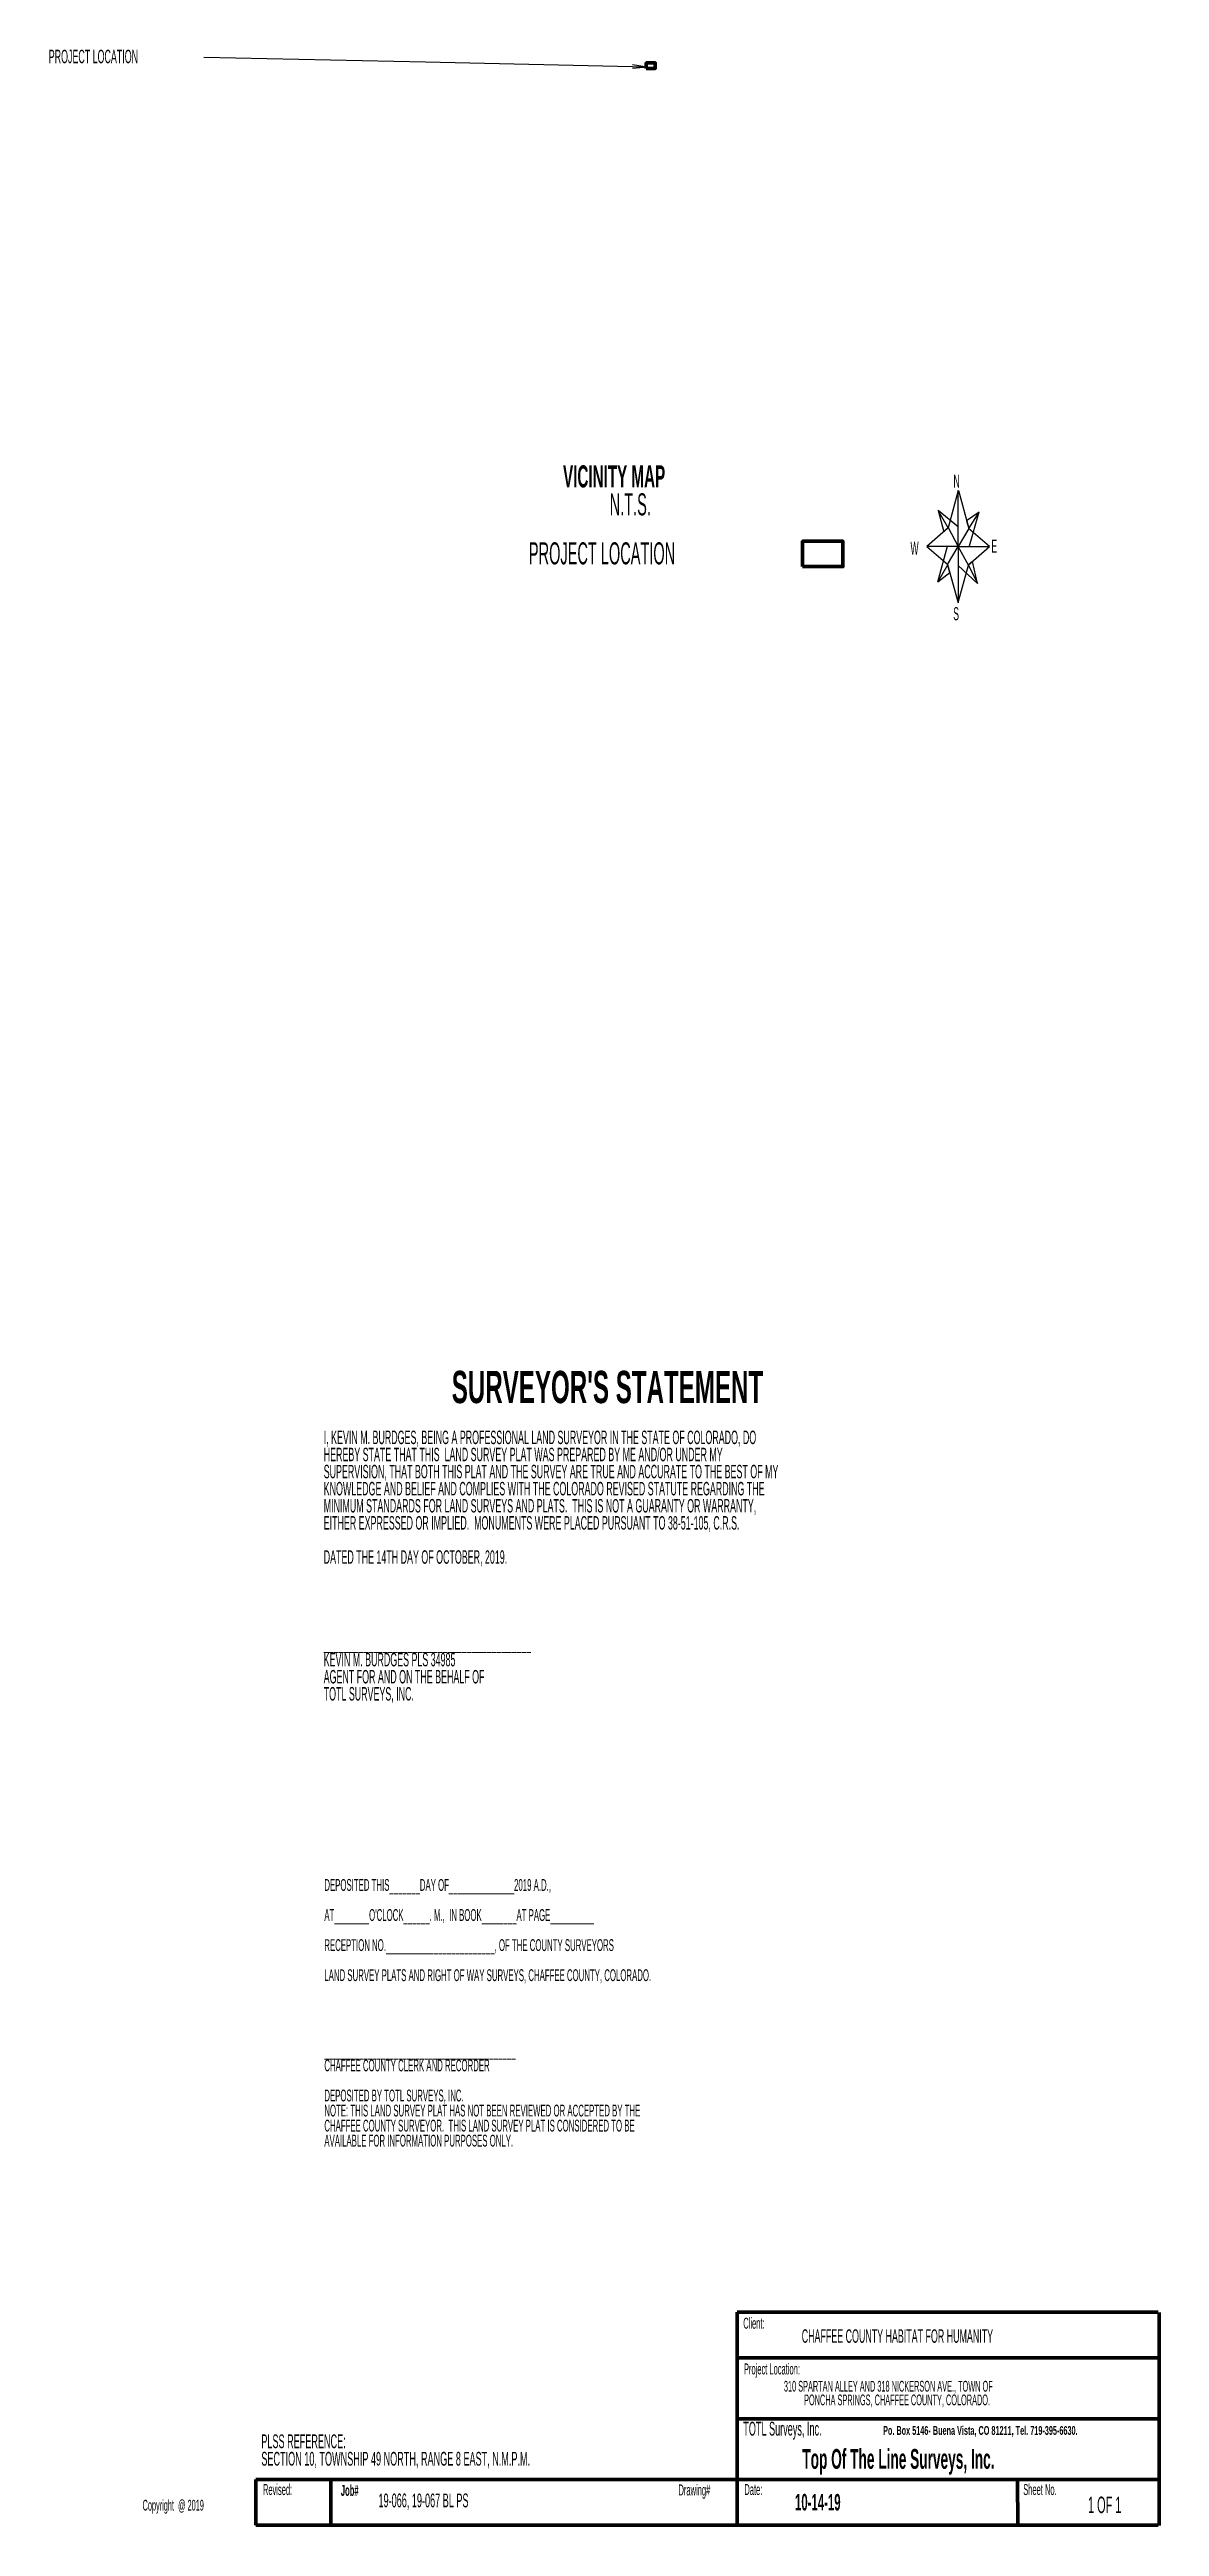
# Model space of a CAD drawing. Extents: x 2835785 to 2851632, y 1243954 to 1251877.
# Drawn here: x 2845517 to 2845797, y 1244473 to 1245098 of the extents above; entities that cross this region are included whole.
import ezdxf

# ---------------------------------------------------------------- set-up
doc = ezdxf.new("R2010")
doc.units = 0
doc.header["$MEASUREMENT"] = 0
doc.layers.add('Layout', color=5, linetype='Continuous', true_color=0x0000ff)
doc.styles.add('Arial21', font='arialbd.ttf', dxfattribs={"width": 0.383768, "height": 5.298333})
doc.styles.add('Arial22', font='arialbd.ttf', dxfattribs={"width": 0.384143, "height": 3.531667})
doc.styles.add('Arial23', font='arialbd.ttf', dxfattribs={"width": 0.384298, "height": 2.823333})
doc.styles.add('Arial24', font='arialbd.ttf', dxfattribs={"width": 0.383748, "height": 6.358333})
doc.styles.add('Arial25', font='arialbd.ttf', dxfattribs={"width": 0.383817, "height": 7.065})
doc.styles.add('Arial26', font='arialbd.ttf', dxfattribs={"width": 0.41617, "height": 10.348333})

msp = doc.modelspace()

# ---------------------------------------------------------------- texts
at = {"layer": 'Layout'}
for s, height, width, p in [('PROJECT LOCATION', 3.395, 0.493735, (2845516.41, 1245094.78)), ('N', 3.3, 0.49365, (2845744.87, 1244987.69)), ('N.T.S.', 5.562, 0.493868, (2845658.06, 1244980.69)), ('PROJECT LOCATION', 5.5617, 0.493868, (2845637.66, 1244968.33)), ('W', 3.3, 0.49365, (2845734.02, 1244970.76)), ('E', 3.3, 0.49365, (2845754.46, 1244971.27)), ('S', 3.3, 0.49365, (2845744.82, 1244954.24)), ('I, KEVIN M. BURDGES, BEING A PROFESSIONAL LAND SURVEYOR IN THE STATE OF COLORADO, DO ', 3.395, 0.493735, (2845585.84, 1244746.36)), ('SUPERVISION, THAT BOTH THIS PLAT AND THE SURVEY ARE TRUE AND ACCURATE TO THE BEST OF MY ', 3.395, 0.493735, (2845585.84, 1244737.73)), ('HEREBY STATE THAT THIS  LAND SURVEY PLAT WAS PREPARED BY ME AND/OR UNDER MY ', 3.395, 0.493735, (2845585.84, 1244742.05)), ('KNOWLEDGE AND BELIEF AND COMPLIES WITH THE COLORADO REVISED STATUTE REGARDING THE ', 3.395, 0.493735, (2845585.84, 1244733.42)), ('MINIMUM STANDARDS FOR LAND SURVEYS AND PLATS.  THIS IS NOT A GUARANTY OR WARRANTY, ', 3.395, 0.493735, (2845585.84, 1244729.11)), ('EITHER EXPRESSED OR IMPLIED.  MONUMENTS WERE PLACED PURSUANT TO 38-51-105, C.R.S.', 3.395, 0.493735, (2845585.84, 1244724.79)), ('DATED THE 14TH DAY OF OCTOBER, 2019.', 3.395, 0.493735, (2845585.84, 1244716.17)), ('__________________________________________', 3.395, 0.493735, (2845585.84, 1244694.6)), ('KEVIN M. BURDGES PLS 34985', 3.395, 0.493735, (2845585.84, 1244690.29)), ('AGENT FOR AND ON THE BEHALF OF', 3.395, 0.493735, (2845585.84, 1244685.97)), ('TOTL SURVEYS, INC.', 3.395, 0.493735, (2845585.84, 1244681.66)), ('DEPOSITED THIS_______DAY OF_______________2019 A.D., ', 2.9867, 0.493897, (2845586, 1244633.64)), ("AT________O'CLOCK______. M.,  IN BOOK________AT PAGE__________ ", 2.9867, 0.493897, (2845586, 1244626.05)), ('RECEPTION NO._________________________, OF THE COUNTY SURVEYORS', 2.9867, 0.493897, (2845586, 1244618.46)), ('LAND SURVEY PLATS AND RIGHT OF WAY SURVEYS, CHAFFEE COUNTY, COLORADO.', 2.9867, 0.493897, (2845586, 1244610.87)), ('____________________________________________', 2.9867, 0.493897, (2845586, 1244591.89)), ('CHAFFEE COUNTY CLERK AND RECORDER', 2.9867, 0.493897, (2845586, 1244588.1)), ('DEPOSITED BY TOTL SURVEYS, INC.', 2.9867, 0.493897, (2845586, 1244580.51)), ('NOTE: THIS LAND SURVEY PLAT HAS NOT BEEN REVIEWED OR ACCEPTED BY THE ', 2.9867, 0.493897, (2845586, 1244576.71)), ('AVAILABLE FOR INFORMATION PURPOSES ONLY.', 2.9867, 0.493897, (2845586, 1244569.12)), ('CHAFFEE COUNTY SURVEYOR.  THIS LAND SURVEY PLAT IS CONSIDERED TO BE ', 2.9867, 0.493897, (2845586, 1244572.92)), ('Client:', 2.78, 0.494172, (2845691.8, 1244523.17)), ('CHAFFEE COUNTY HABITAT FOR HUMANITY', 3.395, 0.493735, (2845706.56, 1244519.61)), ('Project Location:', 2.78, 0.494172, (2845691.97, 1244511.62)), ('310 SPARTAN ALLEY AND 318 NICKERSON AVE., TOWN OF ', 2.715, 0.494403, (2845702.06, 1244507.29)), ('PONCHA SPRINGS, CHAFFEE COUNTY, COLORADO.', 2.715, 0.494403, (2845707.15, 1244503.84)), ('PLSS REFERENCE: ', 3.4767, 0.493881, (2845570.09, 1244493.02)), ('TOTL Surveys, Inc.', 3.4767, 0.493881, (2845691.8, 1244496.2)), ('SECTION 10, TOWNSHIP 49 NORTH, RANGE 8 EAST, N.M.P.M.', 3.4767, 0.493881, (2845570.09, 1244488.61)), ('Revised:', 2.78, 0.494172, (2845570.5, 1244481.19)), ('Drawing#', 2.78, 0.494172, (2845675.44, 1244481.08)), ('Sheet No.', 2.78, 0.494172, (2845762.5, 1244481.2)), ('Copyright  @ 2019', 2.715, 0.494403, (2845540.1, 1244477.28)), ('19-066, 19-067 BL PS', 3.4767, 0.493881, (2845599.68, 1244478.1)), ('Date:', 2.78, 0.494172, (2845692.08, 1244481.2)), ('1 OF 1', 4.172, 0.493687, (2845778.86, 1244476.63))]:
    msp.add_text(s, height=height, dxfattribs=dict(at, width=width)).set_placement(p)
for s, height, style, width, p in [('VICINITY MAP', 5.5617, 'Arial25', 0.493868, (2845646.28, 1244987.75)), ("SURVEYOR'S STATEMENT", 8.1467, 'Arial26', 0.535477, (2845618.18, 1244756.7)), ('Po. Box 5146- Buena Vista, CO 81211, Tel. 719-395-6630.', 2.2233, 'Arial23', 0.49438, (2845727.1, 1244496.38)), ('Top Of The Line Surveys, Inc.', 5.005, 'Arial24', 0.493794, (2845706.71, 1244487.81)), ('Job#', 2.78, 'Arial22', 0.494172, (2845590.17, 1244480.98)), ('10-14-19', 4.172, 'Arial21', 0.493687, (2845704.86, 1244477.3))]:
    msp.add_text(s, height=height, dxfattribs=dict(at, style=style, width=width)).set_placement(p)

# ---------------------------------------------------------------- linework, layer by layer
at = {"layer": 'Layout', "color": 5, "linetype": 'ByBlock', "lineweight": 25, "ltscale": 30, "true_color": 0x0000ff}
for p, q in [((2845611.54, 1245095.01), (2845555.54, 1245096.2)), ((2845667.54, 1245093.82), (2845611.54, 1245095.01)), ((2845667.54, 1245093.82), (2845663.82, 1245093.41)), ((2845667.54, 1245093.82), (2845663.84, 1245094.39))]:
    msp.add_line(p, q, dxfattribs=at)
at = {"layer": 'Layout', "color": 5, "linetype": 'ByBlock', "ltscale": 30, "true_color": 0x0000ff}
for p, q in [((2845746.11, 1244986.97), (2845748.73, 1244977.39)), ((2845746.12, 1244977.75), (2845741.05, 1244981.9)), ((2845751.32, 1244981.47), (2845748.83, 1244972.96)), ((2845743.54, 1244977.55), (2845738.17, 1244972.86)), ((2845740.92, 1244963.93), (2845743.41, 1244972.89)), ((2845748.63, 1244968.11), (2845753.99, 1244972.84)), ((2845743.41, 1244968.32), (2845746.09, 1244958.66)), ((2845750.94, 1244963.53), (2845746.1, 1244968.05))]:
    msp.add_line(p, q, dxfattribs=at)
at = {"layer": 'Layout', "color": 5, "linetype": 'ByBlock', "lineweight": 80, "ltscale": 30, "true_color": 0x0000ff}
for p, q in [((2845796.61, 1244527.32), (2845690.26, 1244527.32)), ((2845690.26, 1244527.32), (2845690.27, 1244473.57)), ((2845796.85, 1244473.53), (2845796.85, 1244527.28)), ((2845796.61, 1244515.8), (2845690.26, 1244515.8)), ((2845796.61, 1244500.44), (2845690.26, 1244500.44)), ((2845645.36, 1244485.08), (2845568.73, 1244485.08)), ((2845568.73, 1244485.08), (2845568.73, 1244473.57)), ((2845587.65, 1244473.27), (2845587.65, 1244484.79)), ((2845690.26, 1244485.08), (2845644.69, 1244485.08)), ((2845796.91, 1244485.09), (2845690.26, 1244485.08)), ((2845761.12, 1244473.57), (2845761.06, 1244485.08)), ((2845568.73, 1244473.57), (2845644.69, 1244473.57)), ((2845644.69, 1244473.57), (2845690.27, 1244473.57)), ((2845690.27, 1244473.57), (2845796.61, 1244473.57))]:
    msp.add_line(p, q, dxfattribs=at)
at = {"layer": 'Layout', "color": 5, "linetype": 'ByBlock', "lineweight": 100, "ltscale": 30, "true_color": 0x0000ff}
msp.add_lwpolyline([(2845667.3, 1245093.47), (2845669.57, 1245093.47), (2845669.57, 1245094.87), (2845667.3, 1245094.87), (2845667.3, 1245093.47)], dxfattribs=at)
at = {"layer": 'Layout', "color": 5, "linetype": 'ByBlock', "ltscale": 30, "true_color": 0x0000ff}
for points in [[(2845746.09, 1244972.85), (2845746.1, 1244986.97), (2845743.55, 1244977.54), (2845743.55, 1244977.6), (2845746.09, 1244972.85)], [(2845743.54, 1244977.56), (2845741.05, 1244981.9), (2845742.41, 1244976.58), (2845742.44, 1244976.58), (2845743.54, 1244977.56)], [(2845748.73, 1244977.38), (2845751.33, 1244981.47), (2845748.2, 1244979.28), (2845748.74, 1244977.38), (2845748.73, 1244977.38)], [(2845746.07, 1244972.87), (2845738.18, 1244972.87), (2845743.45, 1244968.31), (2845743.41, 1244968.31), (2845746.07, 1244972.87)], [(2845746.08, 1244972.86), (2845753.97, 1244972.86), (2845748.7, 1244977.42), (2845748.74, 1244977.42), (2845746.08, 1244972.86)], [(2845746.1, 1244972.85), (2845746.1, 1244958.73), (2845748.64, 1244968.17), (2845748.64, 1244968.1), (2845746.1, 1244972.85)], [(2845743.42, 1244968.31), (2845740.94, 1244963.94), (2845743.97, 1244966.32), (2845743.41, 1244968.31), (2845743.42, 1244968.31)], [(2845748.64, 1244968.11), (2845750.95, 1244963.53), (2845749.7, 1244969.05), (2845748.62, 1244968.11), (2845748.64, 1244968.11)]]:
    msp.add_lwpolyline(points, dxfattribs=at)
at = {"layer": 'Layout', "color": 5, "linetype": 'ByBlock', "lineweight": 211, "ltscale": 30, "true_color": 0x0000ff}
msp.add_lwpolyline([(2845706.77, 1244967.78), (2845716.96, 1244967.78), (2845716.96, 1244974.16), (2845706.77, 1244974.16), (2845706.77, 1244967.78)], dxfattribs=at)

msp.set_redraw_order([(e.dxf.handle, doc.entitydb.next_handle()) for e in msp.query("TEXT MTEXT ATTDEF DIMENSION ARC_DIMENSION")])  # texts and dimensions are drawn at this point

doc.saveas('drawing.dxf')
